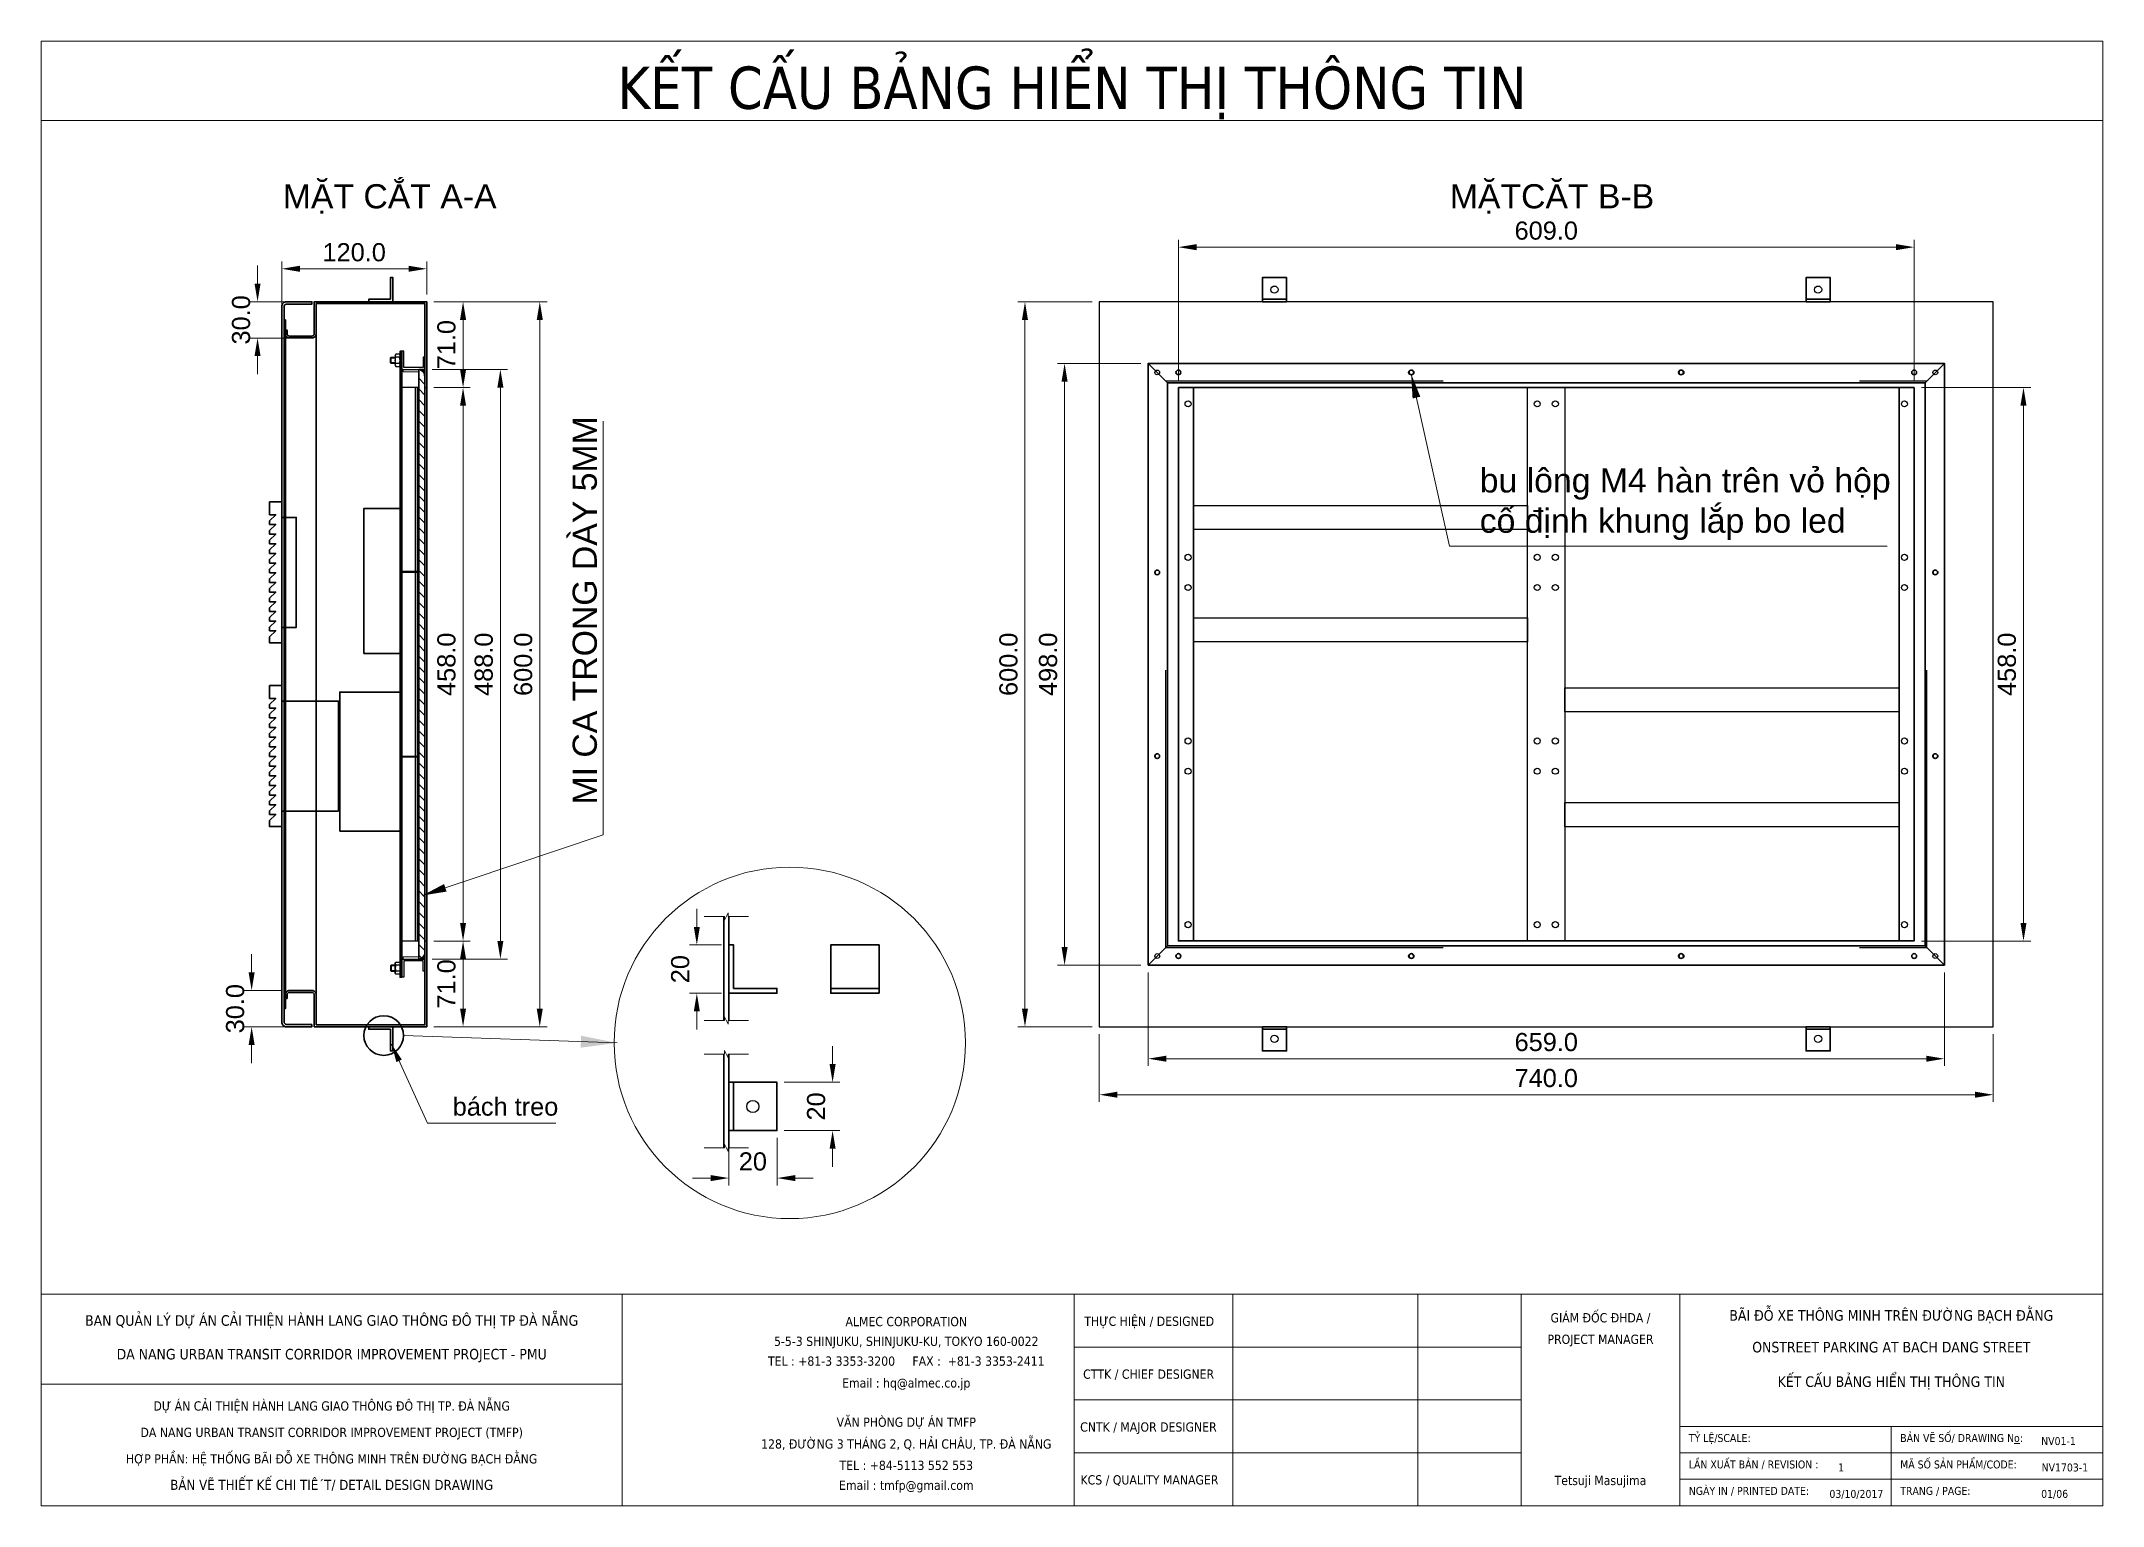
# Paper-space layout 'Mat cat' of a CAD drawing. Header units: inches, sheet in millimetres. Extents: x 509 to 899, y 50 to 327.
# The model-space entities are those that its viewports show. They can reach past a viewport. Long polylines and large blocks are cut down to what shows.
import ezdxf
from ezdxf.enums import TextEntityAlignment as Align

# ---------------------------------------------------------------- set-up
doc = ezdxf.new("R2010")
doc.units = ezdxf.units.IN
doc.header["$MEASUREMENT"] = 0
doc.header["$PDMODE"] = 35
doc.header["$PDSIZE"] = -3
doc.linetypes.add('ACAD_ISO03W100', pattern=[30, 12, -18])
doc.linetypes.add('HIDDEN', pattern=[0.375, 0.25, -0.125])
for name, color, linetype in [('0 @ 1', 7, 'Continuous'), ('C-Pro-Netdut', 5, 'HIDDEN'), ('cutout', 2, 'Continuous'), ('LED', 1, 'Continuous')]:
    doc.layers.add(name, color=color, linetype=linetype)
for name, color, linetype, lineweight in [('khung ten', 7, 'Continuous', 15), ('khung ten @ 1', 7, 'Continuous', 15), ('Nep V', 1, 'Continuous', 35), ('tbi', 7, 'Continuous', 20), ('Thanh chiu luc', 5, 'Continuous', 25)]:
    doc.layers.add(name, color=color, linetype=linetype, lineweight=lineweight)
doc.styles.add('Annotative', font='tahoma.ttf')
doc.styles.add('ARIAL', font='arial.ttf', dxfattribs={"height": 10})
doc.styles.add('Arial1', font='arial.ttf', dxfattribs={"height": 6})
doc.styles.add('Arial3', font='arial.ttf', dxfattribs={"height": 15})
doc.dimstyles.new('bom', dxfattribs={"dimtxt": 10, "dimasz": 8, "dimexe": 5, "dimexo": 5, "dimgap": 5, "dimtad": 1, "dimdec": 1, "dimzin": 0, "dimdsep": 46, "dimtxsty": 'ARIAL', "dimcen": 0.09, "dimclrd": 8, "dimclre": 9, "dimclrt": 5, "dimadec": 0, "dimazin": 0, "dimtfac": 1, "dimtdec": 1, "dimtix": 1, "dimtofl": 0, "dimtmove": 0, "dimatfit": 3, "dimfxl": 1, "dimtolj": 1, "dimtzin": 0, "dimlwd": 0, "dimlwe": 0, "dimarcsym": 0})
doc.dimstyles.new('Copy(3) of bom', dxfattribs={"dimtxt": 4, "dimasz": 3, "dimexe": 2, "dimexo": 2, "dimgap": 2, "dimtad": 1, "dimdec": 1, "dimzin": 0, "dimdsep": 46, "dimtxsty": 'Arial1', "dimcen": 0.09, "dimclrd": 8, "dimclre": 9, "dimclrt": 5, "dimadec": 0, "dimazin": 0, "dimtfac": 1, "dimtdec": 1, "dimtix": 1, "dimtofl": 0, "dimtmove": 0, "dimatfit": 3, "dimfxl": 1, "dimtolj": 1, "dimtzin": 0, "dimlwd": 0, "dimlwe": 0, "dimarcsym": 0})
doc.dimstyles.new('Copy(5) of bom TL3-1', dxfattribs={"dimtxt": 15, "dimasz": 15, "dimexe": 6, "dimexo": 6, "dimgap": 6, "dimtad": 1, "dimdec": 1, "dimlfac": 0.333333, "dimzin": 0, "dimdsep": 46, "dimtxsty": 'Arial3', "dimcen": 0.09, "dimclrd": 8, "dimclre": 9, "dimclrt": 5, "dimadec": 0, "dimazin": 0, "dimtfac": 1, "dimtdec": 1, "dimtix": 1, "dimtofl": 0, "dimtmove": 0, "dimatfit": 3, "dimfxl": 1, "dimtolj": 1, "dimtzin": 0, "dimlwd": 0, "dimlwe": 0, "dimarcsym": 0})

psp = doc.layouts.new('Mat cat')

msp = doc.modelspace()

# ---------------------------------------------------------------- texts
at = {"layer": 'Nep V', "linetype": 'Continuous', "char_height": 20, "attachment_point": 1, "style": 'Arial1'}
for s, insert, width in [('MẶT CẮT A-A', (51889.11, 788742.51), 601.8466), ('\\pi255.18;MẶTCĂT B-B', (52599.9, 788742.51), 676)]:
    msp.add_mtext(s, dxfattribs=dict(at, insert=insert, width=width))
at = {"layer": 'tbi', "color": 5, "linetype": 'Continuous', "insert": (52149.32, 788229.15, 2), "char_height": 20, "attachment_point": 7, "rotation": 90, "style": 'ARIAL'}
msp.add_mtext('MI CA TRONG DÀY 5MM', dxfattribs=at)
at = {"layer": 'tbi', "color": 5, "linetype": 'Continuous', "insert": (52879.83, 788448, 2), "char_height": 20, "attachment_point": 7, "style": 'ARIAL'}
msp.add_mtext('bu lông M4 hàn trên vỏ hộp\\Pcố định khung lắp bo led', dxfattribs=at)
at = {"layer": 'tbi', "color": 5, "linetype": 'Continuous', "insert": (52029.76, 787971.46), "char_height": 15, "width": 89.7404, "attachment_point": 7, "style": 'Arial3'}
msp.add_mtext('bách treo ', dxfattribs=at)

# ---------------------------------------------------------------- blocks, each defined once
blk = doc.blocks.new('KHUNG A3')
blk.add_lwpolyline([(0, 0), (0, 277), (390, 277), (390, 0)], close=True)
at = {"layer": 'khung ten'}
for p, q in [((0, 40), (390, 40)), ((109.9, 40), (109.9, 0)), ((195.44, 40), (195.44, 0)), ((225.44, 40), (225.44, 0)), ((260.45, 40), (260.45, 0)), ((279.96, 40), (279.96, 0)), ((310, 40), (310, 0)), ((195.44, 30), (279.96, 30)), ((109.9, 23), (0, 23)), ((195.44, 20), (279.96, 20)), ((310, 15), (390, 15)), ((350, 15), (350, 0)), ((195.44, 10), (279.96, 10)), ((310, 10), (390, 10)), ((310, 5), (390, 5))]:
    blk.add_line(p, q, dxfattribs=at)
at = {"style": 'Annotative'}
for tag, height, p in [('TRUONGDOAN_ENG', 1.75, (294.98, 30.61)), ('QL_DU_AN', 2, (54.95, 27.67)), ('TEL_FAX', 1.75, (163.64, 26.48)), ('VAN_PHONGDA', 1.75, (163.64, 14.94))]:
    blk.add_attdef(tag, text='', height=height, dxfattribs=at).set_placement(p, align=Align.CENTER)
at = {"layer": 'khung ten', "attachment_point": 1, "style": 'Annotative'}
for s, insert, char_height, width in [('\\pi1.8962;THỰC HIỆN / DESIGNED', (195.44, 35.77), 1.75, 30), ('\\pi1.6681;CTTK / CHIEF DESIGNER', (195.44, 25.77), 1.75, 30), ('\\pi1.1064;CNTK / MAJOR DESIGNER ', (195.44, 15.77), 1.75, 30), ('{\\H0.75x;   TỶ LỆ/SCALE:  }', (310, 13.56), 2, 40), ('{\\H0.75x;   BẢN VẼ SỐ/ DRAWING N\\Lo\\l: }', (350, 13.56), 2, 40), ('{\\H0.75x;   LẦN XUẤT BẢN / REVISION : } ', (310, 8.56), 2, 40), ('{\\H0.75x;   MÃ SỐ SẢN PHẨM/CODE:} ', (350, 8.56), 2, 40), ('\\pi1.1745;KCS / QUALITY MANAGER ', (195.44, 5.77), 1.75, 30), ('{\\H0.75x;   NGÀY IN / PRINTED DATE:   }  ', (310, 3.56), 2, 40), ('{\\H0.75x;   TRANG / PAGE:   }  ', (350, 3.56), 2, 40)]:
    blk.add_mtext(s, dxfattribs=dict(at, insert=insert, char_height=char_height, width=width))
at = {"layer": 'khung ten', "style": 'Annotative'}
for tag, height, p in [('TIEUDE_VIET', 8, (195, 264.21)), ('TIEUDE_ENG', 8, (195, 250.46)), ('CHU_DAU_TU', 2, (54.95, 34.04)), ('CONGTY', 1.75, (163.64, 33.97)), ('TRUONG_DOAN', 1.75, (294.98, 34.68)), ('TEN_CTRINH', 2, (350, 35)), ('DIACHI1', 1.75, (163.64, 30.24)), ('NAME_CTR', 2, (350, 29)), ('EMAIL', 1.75, (163.64, 22.35)), ('TEN_BV', 2, (350, 22.47)), ('DU_AN', 1.75, (54.95, 18)), ('NAME_DWG', 2, (350, 17.56)), ('HOP_PHAN', 1.75, (54.95, 13)), ('DIA_CHIVP', 1.75, (163.64, 10.82)), ('PHAN', 1.75, (54.95, 8)), ('TELVP', 1.75, (163.64, 6.77)), ('BUOC', 1.9, (54.95, 3)), ('EMAILVP', 1.75, (163.64, 3)), ('TEN_TR_DOAN', 1.75, (294.98, 3.91))]:
    blk.add_attdef(tag, text='', height=height, dxfattribs=at).set_placement(p, align=Align.CENTER)
for tag, p, height in [('TH', (227.07, 33.41), 1.75), ('CTTK', (227.07, 23.95), 1.75), ('CNTK', (227.07, 13.94), 1.75), ('SCALE', (325.87, 11.5), 1.5), ('BV_SO', (378.34, 11.49), 1.5), ('LAN', (339.94, 6.5), 1.5), ('CODE', (378.42, 6.49), 1.5), ('KCS', (227.07, 3.94), 1.75), ('DATE', (338.29, 1.49), 1.5), ('PAGE', (378.35, 1.49), 1.5)]:
    blk.add_attdef(tag, p, '', height=height, dxfattribs=at)
blk = doc.blocks.new('*U580')
at = {"layer": 'khung ten'}
ref = blk.add_blockref('KHUNG A3', (509.27, 50.4), dxfattribs=at)
ref.add_attrib('TRUONGDOAN_ENG', 'PROJECT MANAGER', dxfattribs={"layer": '0 @ 1', "height": 1.75, "style": 'Annotative'}).set_placement((804.25, 81.01), align=Align.CENTER)
ref.add_attrib('VAN_PHONGDA', 'VĂN PHÒNG DỰ ÁN TMFP', dxfattribs={"layer": '0 @ 1', "height": 1.75, "style": 'Annotative'}).set_placement((672.92, 65.33), align=Align.CENTER)
ref.add_attrib('TEL_FAX', 'TEL : +81-3 3353-3200     FAX :  +81-3 3353-2411', dxfattribs={"layer": '0 @ 1', "height": 1.75, "style": 'Annotative'}).set_placement((672.92, 76.88), align=Align.CENTER)
ref.add_attrib('CHU_DAU_TU', 'BAN QUẢN LÝ DỰ ÁN CẢI THIỆN HÀNH LANG GIAO THÔNG ĐÔ THỊ TP ĐÀ NẴNG', dxfattribs={"height": 2, "style": 'Annotative'}).set_placement((564.22, 84.44), align=Align.CENTER)
ref.add_attrib('DU_AN', 'DỰ ÁN CẢI THIỆN HÀNH LANG GIAO THÔNG ĐÔ THỊ TP. ĐÀ NẴNG', dxfattribs={"height": 1.75, "style": 'Annotative'}).set_placement((564.22, 68.4), align=Align.CENTER)
ref.add_attrib('HOP_PHAN', 'DA NANG URBAN TRANSIT CORRIDOR IMPROVEMENT PROJECT (TMFP)', dxfattribs={"height": 1.75, "style": 'Annotative'}).set_placement((564.22, 63.4), align=Align.CENTER)
ref.add_attrib('PHAN', 'HỢP PHẦN: HỆ THỐNG BÃI ĐỖ XE THÔNG MINH TRÊN ĐƯỜNG BẠCH ĐẰNG', dxfattribs={"height": 1.75, "style": 'Annotative'}).set_placement((564.22, 58.4), align=Align.CENTER)
ref.add_attrib('BUOC', 'BẢN VẼ THIẾT KẾ CHI TIÊ´T/ DETAIL DESIGN DRAWING', dxfattribs={"height": 1.9, "style": 'Annotative'}).set_placement((564.22, 53.4), align=Align.CENTER)
ref.add_attrib('CONGTY', 'ALMEC CORPORATION', dxfattribs={"height": 1.75, "style": 'Annotative'}).set_placement((672.92, 84.36), align=Align.CENTER)
ref.add_attrib('DIACHI1', '5-5-3 SHINJUKU, SHINJUKU-KU, TOKYO 160-0022', dxfattribs={"height": 1.75, "style": 'Annotative'}).set_placement((672.92, 80.63), align=Align.CENTER)
ref.add_attrib('EMAIL', 'Email : hq@almec.co.jp', dxfattribs={"height": 1.75, "style": 'Annotative'}).set_placement((672.92, 72.75), align=Align.CENTER)
ref.add_attrib('EMAILVP', 'Email : tmfp@gmail.com', dxfattribs={"height": 1.75, "style": 'Annotative'}).set_placement((672.92, 53.4), align=Align.CENTER)
ref.add_attrib('TRUONG_DOAN', 'GIÁM ĐỐC ĐHDA /', dxfattribs={"height": 1.75, "style": 'Annotative'}).set_placement((804.25, 85.08), align=Align.CENTER)
ref.add_attrib('TEN_TR_DOAN', 'Tetsuji Masujima', dxfattribs={"height": 1.75, "style": 'Annotative'}).set_placement((804.25, 54.31), align=Align.CENTER)
ref.add_attrib('TEN_BV', 'KẾT CẤU BẢNG HIỂN THỊ THÔNG TIN', dxfattribs={"height": 2, "style": 'Annotative'}).set_placement((859.27, 72.87), align=Align.CENTER)
ref.add_attrib('TEN_CTRINH', 'BÃI ĐỖ XE THÔNG MINH TRÊN ĐƯỜNG BẠCH ĐẰNG', dxfattribs={"height": 2, "style": 'Annotative'}).set_placement((859.27, 85.4), align=Align.CENTER)
ref.add_attrib('NAME_CTR', 'ONSTREET PARKING AT BACH DANG STREET', dxfattribs={"height": 2, "style": 'Annotative'}).set_placement((859.27, 79.4), align=Align.CENTER)
ref.add_attrib('LAN', '1', (849.21, 56.89), dxfattribs={"height": 1.5, "style": 'Annotative'})
ref.add_attrib('DATE', '03/10/2017', (847.56, 51.89), dxfattribs={"height": 1.5, "style": 'Annotative'})
ref.add_attrib('BV_SO', 'NV01-1', (887.62, 61.88), dxfattribs={"height": 1.5, "style": 'Annotative'})
ref.add_attrib('CODE', 'NV1703-1', (887.7, 56.89), dxfattribs={"height": 1.5, "style": 'Annotative'})
ref.add_attrib('PAGE', '01/06', (887.62, 51.89), dxfattribs={"height": 1.5, "style": 'Annotative'})
ref.add_attrib('QL_DU_AN', 'DA NANG URBAN TRANSIT CORRIDOR IMPROVEMENT PROJECT - PMU', dxfattribs={"layer": '0', "height": 2, "style": 'Annotative'}).set_placement((564.22, 78.07), align=Align.CENTER)
ref.add_attrib('DIA_CHIVP', '128, ĐƯỜNG 3 THÁNG 2, Q. HẢI CHÂU, TP. ĐÀ NẴNG', dxfattribs={"layer": 'khung ten @ 1', "height": 1.75, "style": 'Annotative'}).set_placement((672.92, 61.21), align=Align.CENTER)
ref.add_attrib('TELVP', 'TEL : +84-5113 552 553', dxfattribs={"layer": 'khung ten @ 1', "height": 1.75, "style": 'Annotative'}).set_placement((672.92, 57.17), align=Align.CENTER)
ref.add_attrib('TIEUDE_VIET', 'KẾT CẤU BẢNG HIỂN THỊ THÔNG TIN', dxfattribs={"layer": 'khung ten @ 1', "height": 8, "style": 'Annotative'}).set_placement((704.27, 314.61), align=Align.CENTER)
blk = doc.blocks.new('*D381')
at = {"layer": 'Defpoints', "color": 0, "linetype": 'Continuous'}
for p in [(52008.2, 788116.2), (52008.2, 788045.2), (52038.3, 788045.2)]:
    blk.add_point(p, dxfattribs=at)
at = {"layer": 'Nep V', "color": 9, "linetype": 'Continuous', "lineweight": 0}
for p, q in [((52014.2, 788116.2), (52044.3, 788116.2)), ((52014.2, 788045.2), (52044.3, 788045.2))]:
    blk.add_line(p, q, dxfattribs=at)
at = {"layer": 'Nep V', "color": 8, "linetype": 'Continuous', "lineweight": 0}
blk.add_line((52038.3, 788101.2), (52038.3, 788060.2), dxfattribs=at)
at = {"layer": 'Nep V', "color": 8, "linetype": 'Continuous'}
for points in [[(52035.8, 788101.2), (52040.8, 788101.2), (52038.3, 788116.2)], [(52035.8, 788060.2), (52040.8, 788060.2), (52038.3, 788045.2)]]:
    blk.add_solid(points, dxfattribs=at)
at = {"layer": 'Nep V', "color": 5, "linetype": 'Continuous', "insert": (52024.6, 788080.7), "char_height": 15, "attachment_point": 5, "rotation": 90, "style": 'Arial3'}
blk.add_mtext('\\A1;71.0', dxfattribs=at)
blk = doc.blocks.new('*D382')
at = {"layer": 'Defpoints', "color": 0, "linetype": 'Continuous'}
for p in [(52008.2, 788645.2), (52038.3, 788645.2), (52008.2, 788574.2)]:
    blk.add_point(p, dxfattribs=at)
at = {"layer": 'Nep V', "color": 9, "linetype": 'Continuous', "lineweight": 0}
for p, q in [((52014.2, 788645.2), (52044.3, 788645.2)), ((52014.2, 788574.2), (52044.3, 788574.2))]:
    blk.add_line(p, q, dxfattribs=at)
at = {"layer": 'Nep V', "color": 8, "linetype": 'Continuous', "lineweight": 0}
blk.add_line((52038.3, 788589.2), (52038.3, 788630.2), dxfattribs=at)
at = {"layer": 'Nep V', "color": 8, "linetype": 'Continuous'}
for points in [[(52035.8, 788630.2), (52040.8, 788630.2), (52038.3, 788645.2)], [(52035.8, 788589.2), (52040.8, 788589.2), (52038.3, 788574.2)]]:
    blk.add_solid(points, dxfattribs=at)
at = {"layer": 'Nep V', "color": 5, "linetype": 'Continuous', "insert": (52024.6, 788609.7), "char_height": 15, "attachment_point": 5, "rotation": 90, "style": 'Arial3'}
blk.add_mtext('\\A1;71.0', dxfattribs=at)
blk = doc.blocks.new('*D383')
at = {"layer": 'Defpoints', "color": 0, "linetype": 'Continuous'}
for p in [(52008.2, 788574.2), (52038.3, 788574.2), (52008.2, 788116.2)]:
    blk.add_point(p, dxfattribs=at)
at = {"layer": 'Nep V', "color": 9, "linetype": 'Continuous', "lineweight": 0}
for p, q in [((52014.2, 788574.2), (52044.3, 788574.2)), ((52014.2, 788116.2), (52044.3, 788116.2))]:
    blk.add_line(p, q, dxfattribs=at)
at = {"layer": 'Nep V', "color": 8, "linetype": 'Continuous', "lineweight": 0}
blk.add_line((52038.3, 788131.2), (52038.3, 788559.2), dxfattribs=at)
at = {"layer": 'Nep V', "color": 8, "linetype": 'Continuous'}
for points in [[(52035.8, 788559.2), (52040.8, 788559.2), (52038.3, 788574.2)], [(52035.8, 788131.2), (52040.8, 788131.2), (52038.3, 788116.2)]]:
    blk.add_solid(points, dxfattribs=at)
at = {"layer": 'Nep V', "color": 5, "linetype": 'Continuous', "insert": (52024.6, 788345.2), "char_height": 15, "attachment_point": 5, "rotation": 90, "style": 'Arial3'}
blk.add_mtext('\\A1;458.0', dxfattribs=at)
blk = doc.blocks.new('*D380')
at = {"layer": 'Defpoints', "color": 0, "linetype": 'Continuous'}
for p in [(52008.2, 788672.5), (52008.2, 788645.2), (51888.2, 788621.7)]:
    blk.add_point(p, dxfattribs=at)
at = {"layer": 'Nep V', "color": 9, "linetype": 'Continuous', "lineweight": 0}
for p, q in [((51888.2, 788627.7), (51888.2, 788678.5)), ((52008.2, 788651.2), (52008.2, 788678.5))]:
    blk.add_line(p, q, dxfattribs=at)
at = {"layer": 'Nep V', "color": 8, "linetype": 'Continuous', "lineweight": 0}
blk.add_line((51903.2, 788672.5), (51993.2, 788672.5), dxfattribs=at)
at = {"layer": 'Nep V', "color": 8, "linetype": 'Continuous'}
for points in [[(51903.2, 788675), (51903.2, 788670), (51888.2, 788672.5)], [(51993.2, 788675), (51993.2, 788670), (52008.2, 788672.5)]]:
    blk.add_solid(points, dxfattribs=at)
at = {"layer": 'Nep V', "color": 5, "linetype": 'Continuous', "insert": (51948.2, 788686.1), "char_height": 15, "attachment_point": 5, "style": 'Arial3'}
blk.add_mtext('\\A1;120.0', dxfattribs=at)
blk = doc.blocks.new('led P3.75 s')
at = {"layer": 'LED', "color": 1, "linetype": 'Continuous'}
for p, q in [((11, 152), (11, 0)), ((12.5, 152), (12.5, 0))]:
    blk.add_line(p, q, dxfattribs=at)
blk.add_lwpolyline([(0, 0), (14, 0), (14, 152), (0, 152)], close=True, dxfattribs=at)
blk = doc.blocks.new('*D384')
at = {"layer": 'Defpoints', "color": 0, "linetype": 'Continuous'}
for p in [(52008.2, 788645.2), (52008.2, 788045.2), (52101.8, 788045.2)]:
    blk.add_point(p, dxfattribs=at)
at = {"layer": 'Nep V', "color": 9, "linetype": 'Continuous', "lineweight": 0}
for p, q in [((52014.2, 788645.2), (52107.8, 788645.2)), ((52014.2, 788045.2), (52107.8, 788045.2))]:
    blk.add_line(p, q, dxfattribs=at)
at = {"layer": 'Nep V', "color": 8, "linetype": 'Continuous', "lineweight": 0}
blk.add_line((52101.8, 788630.2), (52101.8, 788060.2), dxfattribs=at)
at = {"layer": 'Nep V', "color": 8, "linetype": 'Continuous'}
for points in [[(52099.3, 788630.2), (52104.3, 788630.2), (52101.8, 788645.2)], [(52099.3, 788060.2), (52104.3, 788060.2), (52101.8, 788045.2)]]:
    blk.add_solid(points, dxfattribs=at)
at = {"layer": 'Nep V', "color": 5, "linetype": 'Continuous', "insert": (52088.1, 788345.2), "char_height": 15, "attachment_point": 5, "rotation": 90, "style": 'Arial3'}
blk.add_mtext('\\A1;600.0', dxfattribs=at)
blk = doc.blocks.new('*D390')
at = {"layer": 'Defpoints', "color": 0, "linetype": 'Continuous'}
for p in [(51915.2, 788645.2), (51868.2, 788615.2), (51913.2, 788615.2)]:
    blk.add_point(p, dxfattribs=at)
at = {"layer": 'Nep V', "color": 8, "linetype": 'Continuous', "lineweight": 0}
for p, q in [((51868.2, 788660.2), (51868.2, 788675.2)), ((51868.2, 788600.2), (51868.2, 788585.2))]:
    blk.add_line(p, q, dxfattribs=at)
at = {"layer": 'Nep V', "color": 9, "linetype": 'Continuous', "lineweight": 0}
for p, q in [((51909.2, 788645.2), (51862.2, 788645.2)), ((51907.2, 788615.2), (51862.2, 788615.2))]:
    blk.add_line(p, q, dxfattribs=at)
at = {"layer": 'Nep V', "color": 8, "linetype": 'Continuous'}
for points in [[(51865.7, 788660.2), (51870.7, 788660.2), (51868.2, 788645.2)], [(51865.7, 788600.2), (51870.7, 788600.2), (51868.2, 788615.2)]]:
    blk.add_solid(points, dxfattribs=at)
at = {"layer": 'Nep V', "color": 5, "linetype": 'Continuous', "insert": (51854.6, 788630.2), "char_height": 15, "attachment_point": 5, "rotation": 90, "style": 'Arial3'}
blk.add_mtext('\\A1;30.0', dxfattribs=at)
blk = doc.blocks.new('*D391')
at = {"layer": 'Defpoints', "color": 0, "linetype": 'Continuous'}
for p in [(51863.3, 788075.2), (51894.7, 788075.2), (51913.2, 788045.2)]:
    blk.add_point(p, dxfattribs=at)
at = {"layer": 'Nep V', "color": 8, "linetype": 'Continuous', "lineweight": 0}
for p, q in [((51863.3, 788090.2), (51863.3, 788105.2)), ((51863.3, 788030.2), (51863.3, 788015.2))]:
    blk.add_line(p, q, dxfattribs=at)
at = {"layer": 'Nep V', "color": 9, "linetype": 'Continuous', "lineweight": 0}
for p, q in [((51888.7, 788075.2), (51857.3, 788075.2)), ((51907.2, 788045.2), (51857.3, 788045.2))]:
    blk.add_line(p, q, dxfattribs=at)
at = {"layer": 'Nep V', "color": 8, "linetype": 'Continuous'}
for points in [[(51860.8, 788090.2), (51865.8, 788090.2), (51863.3, 788075.2)], [(51860.8, 788030.2), (51865.8, 788030.2), (51863.3, 788045.2)]]:
    blk.add_solid(points, dxfattribs=at)
at = {"layer": 'Nep V', "color": 5, "linetype": 'Continuous', "insert": (51849.7, 788060.2), "char_height": 15, "attachment_point": 5, "rotation": 90, "style": 'Arial3'}
blk.add_mtext('\\A1;30.0', dxfattribs=at)
blk = doc.blocks.new('*D392')
at = {"layer": 'Defpoints', "color": 0, "linetype": 'Continuous'}
for p in [(52564.9, 788045.2), (53304.9, 788045.2), (52564.9, 787989)]:
    blk.add_point(p, dxfattribs=at)
at = {"layer": 'Nep V', "color": 9, "linetype": 'Continuous', "lineweight": 0}
for p, q in [((52564.9, 788039.2), (52564.9, 787983)), ((53304.9, 788039.2), (53304.9, 787983))]:
    blk.add_line(p, q, dxfattribs=at)
at = {"layer": 'Nep V', "color": 8, "linetype": 'Continuous', "lineweight": 0}
blk.add_line((53289.9, 787989), (52579.9, 787989), dxfattribs=at)
at = {"layer": 'Nep V', "color": 8, "linetype": 'Continuous'}
for points in [[(52579.9, 787991.5), (52579.9, 787986.5), (52564.9, 787989)], [(53289.9, 787991.5), (53289.9, 787986.5), (53304.9, 787989)]]:
    blk.add_solid(points, dxfattribs=at)
at = {"layer": 'Nep V', "color": 5, "linetype": 'Continuous', "insert": (52934.9, 788002.7), "char_height": 15, "attachment_point": 5, "style": 'Arial3'}
blk.add_mtext('\\A1;740.0', dxfattribs=at)
blk = doc.blocks.new('*D393')
at = {"layer": 'Defpoints', "color": 0, "linetype": 'Continuous'}
for p in [(52605.4, 788594.2), (52536.2, 788096.2), (52605.4, 788096.2)]:
    blk.add_point(p, dxfattribs=at)
at = {"layer": 'Nep V', "color": 9, "linetype": 'Continuous', "lineweight": 0}
for p, q in [((52599.4, 788594.2), (52530.2, 788594.2)), ((52599.4, 788096.2), (52530.2, 788096.2))]:
    blk.add_line(p, q, dxfattribs=at)
at = {"layer": 'Nep V', "color": 8, "linetype": 'Continuous', "lineweight": 0}
blk.add_line((52536.2, 788579.2), (52536.2, 788111.2), dxfattribs=at)
at = {"layer": 'Nep V', "color": 8, "linetype": 'Continuous'}
for points in [[(52533.7, 788579.2), (52538.7, 788579.2), (52536.2, 788594.2)], [(52533.7, 788111.2), (52538.7, 788111.2), (52536.2, 788096.2)]]:
    blk.add_solid(points, dxfattribs=at)
at = {"layer": 'Nep V', "color": 5, "linetype": 'Continuous', "insert": (52522.6, 788345.2), "char_height": 15, "attachment_point": 5, "rotation": 90, "style": 'Arial3'}
blk.add_mtext('\\A1;498.0', dxfattribs=at)
blk = doc.blocks.new('*D394')
at = {"layer": 'Defpoints', "color": 0, "linetype": 'Continuous'}
for p in [(52503.4, 788645.2), (52564.9, 788645.2), (52564.9, 788045.2)]:
    blk.add_point(p, dxfattribs=at)
at = {"layer": 'Nep V', "color": 9, "linetype": 'Continuous', "lineweight": 0}
for p, q in [((52558.9, 788645.2), (52497.4, 788645.2)), ((52558.9, 788045.2), (52497.4, 788045.2))]:
    blk.add_line(p, q, dxfattribs=at)
at = {"layer": 'Nep V', "color": 8, "linetype": 'Continuous', "lineweight": 0}
blk.add_line((52503.4, 788060.2), (52503.4, 788630.2), dxfattribs=at)
at = {"layer": 'Nep V', "color": 8, "linetype": 'Continuous'}
for points in [[(52500.9, 788630.2), (52505.9, 788630.2), (52503.4, 788645.2)], [(52500.9, 788060.2), (52505.9, 788060.2), (52503.4, 788045.2)]]:
    blk.add_solid(points, dxfattribs=at)
at = {"layer": 'Nep V', "color": 5, "linetype": 'Continuous', "insert": (52489.8, 788345.2), "char_height": 15, "attachment_point": 5, "rotation": 90, "style": 'Arial3'}
blk.add_mtext('\\A1;600.0', dxfattribs=at)
blk = doc.blocks.new('*D396')
at = {"layer": 'Defpoints', "color": 0, "linetype": 'Continuous'}
for p in [(53239.4, 788690.4), (52630.4, 788574.2), (53239.4, 788574.2)]:
    blk.add_point(p, dxfattribs=at)
at = {"layer": 'Nep V', "color": 9, "linetype": 'Continuous', "lineweight": 0}
for p, q in [((52630.4, 788580.2), (52630.4, 788696.4)), ((53239.4, 788580.2), (53239.4, 788696.4))]:
    blk.add_line(p, q, dxfattribs=at)
at = {"layer": 'Nep V', "color": 8, "linetype": 'Continuous', "lineweight": 0}
blk.add_line((52645.4, 788690.4), (53224.4, 788690.4), dxfattribs=at)
at = {"layer": 'Nep V', "color": 8, "linetype": 'Continuous'}
for points in [[(52645.4, 788692.9), (52645.4, 788687.9), (52630.4, 788690.4)], [(53224.4, 788692.9), (53224.4, 788687.9), (53239.4, 788690.4)]]:
    blk.add_solid(points, dxfattribs=at)
at = {"layer": 'Nep V', "color": 5, "linetype": 'Continuous', "insert": (52934.9, 788704), "char_height": 15, "attachment_point": 5, "style": 'Arial3'}
blk.add_mtext('\\A1;609.0', dxfattribs=at)
blk = doc.blocks.new('*D409')
at = {"layer": 'Defpoints', "color": 0, "linetype": 'Continuous'}
for p in [(52605.4, 788096.2), (53264.4, 788096.2), (53264.4, 788018.8)]:
    blk.add_point(p, dxfattribs=at)
at = {"layer": 'Nep V', "color": 9, "linetype": 'Continuous', "lineweight": 0}
for p, q in [((52605.4, 788090.2), (52605.4, 788012.8)), ((53264.4, 788090.2), (53264.4, 788012.8))]:
    blk.add_line(p, q, dxfattribs=at)
at = {"layer": 'Nep V', "color": 8, "linetype": 'Continuous', "lineweight": 0}
blk.add_line((52620.4, 788018.8), (53249.4, 788018.8), dxfattribs=at)
at = {"layer": 'Nep V', "color": 8, "linetype": 'Continuous'}
for points in [[(52620.4, 788021.3), (52620.4, 788016.3), (52605.4, 788018.8)], [(53249.4, 788021.3), (53249.4, 788016.3), (53264.4, 788018.8)]]:
    blk.add_solid(points, dxfattribs=at)
at = {"layer": 'Nep V', "color": 5, "linetype": 'Continuous', "insert": (52934.9, 788032.5), "char_height": 15, "attachment_point": 5, "style": 'Arial3'}
blk.add_mtext('\\A1;659.0', dxfattribs=at)
blk = doc.blocks.new('*D422')
at = {"layer": 'Defpoints', "color": 0, "linetype": 'Continuous'}
for p in [(53239.4, 788574.2), (53239.4, 788116.2), (53329.9, 788116.2)]:
    blk.add_point(p, dxfattribs=at)
at = {"layer": 'Nep V', "color": 9, "linetype": 'Continuous', "lineweight": 0}
for p, q in [((53245.4, 788574.2), (53335.9, 788574.2)), ((53245.4, 788116.2), (53335.9, 788116.2))]:
    blk.add_line(p, q, dxfattribs=at)
at = {"layer": 'Nep V', "color": 8, "linetype": 'Continuous', "lineweight": 0}
blk.add_line((53329.9, 788559.2), (53329.9, 788131.2), dxfattribs=at)
at = {"layer": 'Nep V', "color": 8, "linetype": 'Continuous'}
for points in [[(53327.4, 788559.2), (53332.4, 788559.2), (53329.9, 788574.2)], [(53327.4, 788131.2), (53332.4, 788131.2), (53329.9, 788116.2)]]:
    blk.add_solid(points, dxfattribs=at)
at = {"layer": 'Nep V', "color": 5, "linetype": 'Continuous', "insert": (53316.2, 788345.2), "char_height": 15, "attachment_point": 5, "rotation": 90, "style": 'Arial3'}
blk.add_mtext('\\A1;458.0', dxfattribs=at)
blk = doc.blocks.new('*D427')
at = {"layer": 'Defpoints', "color": 0, "linetype": 'Continuous'}
for p in [(52006.7, 788589.2), (52006.7, 788101.2), (52069.2, 788101.2)]:
    blk.add_point(p, dxfattribs=at)
at = {"layer": 'Nep V', "color": 9, "linetype": 'Continuous', "lineweight": 0}
for p, q in [((52012.7, 788589.2), (52075.2, 788589.2)), ((52012.7, 788101.2), (52075.2, 788101.2))]:
    blk.add_line(p, q, dxfattribs=at)
at = {"layer": 'Nep V', "color": 8, "linetype": 'Continuous', "lineweight": 0}
blk.add_line((52069.2, 788574.2), (52069.2, 788116.2), dxfattribs=at)
at = {"layer": 'Nep V', "color": 8, "linetype": 'Continuous'}
for points in [[(52066.7, 788574.2), (52071.7, 788574.2), (52069.2, 788589.2)], [(52066.7, 788116.2), (52071.7, 788116.2), (52069.2, 788101.2)]]:
    blk.add_solid(points, dxfattribs=at)
at = {"layer": 'Nep V', "color": 5, "linetype": 'Continuous', "insert": (52055.5, 788345.2), "char_height": 15, "attachment_point": 5, "rotation": 90, "style": 'Arial3'}
blk.add_mtext('\\A1;488.0', dxfattribs=at)
blk = doc.blocks.new('*D432')
at = {"layer": 'Defpoints', "color": 0, "linetype": 'Continuous'}
for p in [(52258.2, 788112.9), (52231.8, 788072.9), (52258.2, 788072.9)]:
    blk.add_point(p, dxfattribs=at)
at = {"layer": 'Nep V', "color": 8, "linetype": 'Continuous', "lineweight": 0}
for p, q in [((52231.8, 788127.9), (52231.8, 788142.9)), ((52231.8, 788057.9), (52231.8, 788042.9))]:
    blk.add_line(p, q, dxfattribs=at)
at = {"layer": 'Nep V', "color": 9, "linetype": 'Continuous', "lineweight": 0}
for p, q in [((52252.2, 788112.9), (52225.8, 788112.9)), ((52252.2, 788072.9), (52225.8, 788072.9))]:
    blk.add_line(p, q, dxfattribs=at)
at = {"layer": 'Nep V', "color": 8, "linetype": 'Continuous'}
for points in [[(52229.3, 788127.9), (52234.3, 788127.9), (52231.8, 788112.9)], [(52229.3, 788057.9), (52234.3, 788057.9), (52231.8, 788072.9)]]:
    blk.add_solid(points, dxfattribs=at)
at = {"layer": 'Nep V', "color": 5, "linetype": 'Continuous', "insert": (52218.1, 788092.9), "char_height": 15, "attachment_point": 5, "rotation": 90, "style": 'Arial3'}
blk.add_mtext('\\A1;20', dxfattribs=at)
blk = doc.blocks.new('*D433')
at = {"layer": 'Defpoints', "color": 0, "linetype": 'Continuous'}
for p in [(52258.2, 787959.3), (52298.2, 787959.3), (52298.2, 787920)]:
    blk.add_point(p, dxfattribs=at)
at = {"layer": 'Nep V', "color": 9, "linetype": 'Continuous', "lineweight": 0}
for p, q in [((52258.2, 787953.3), (52258.2, 787914)), ((52298.2, 787953.3), (52298.2, 787914))]:
    blk.add_line(p, q, dxfattribs=at)
at = {"layer": 'Nep V', "color": 8, "linetype": 'Continuous', "lineweight": 0}
for p, q in [((52243.2, 787920), (52228.2, 787920)), ((52313.2, 787920), (52328.2, 787920))]:
    blk.add_line(p, q, dxfattribs=at)
at = {"layer": 'Nep V', "color": 8, "linetype": 'Continuous'}
for points in [[(52243.2, 787922.5), (52243.2, 787917.5), (52258.2, 787920)], [(52313.2, 787922.5), (52313.2, 787917.5), (52298.2, 787920)]]:
    blk.add_solid(points, dxfattribs=at)
at = {"layer": 'Nep V', "color": 5, "linetype": 'Continuous', "insert": (52278.2, 787933.7), "char_height": 15, "attachment_point": 5, "style": 'Arial3'}
blk.add_mtext('\\A1;20', dxfattribs=at)
blk = doc.blocks.new('*D434')
at = {"layer": 'Defpoints', "color": 0, "linetype": 'Continuous'}
for p in [(52298.2, 787999.3), (52344.2, 787999.3), (52298.2, 787959.3)]:
    blk.add_point(p, dxfattribs=at)
at = {"layer": 'Nep V', "color": 8, "linetype": 'Continuous', "lineweight": 0}
for p, q in [((52344.2, 788014.3), (52344.2, 788029.3)), ((52344.2, 787944.3), (52344.2, 787929.3))]:
    blk.add_line(p, q, dxfattribs=at)
at = {"layer": 'Nep V', "color": 9, "linetype": 'Continuous', "lineweight": 0}
for p, q in [((52304.2, 787999.3), (52350.2, 787999.3)), ((52304.2, 787959.3), (52350.2, 787959.3))]:
    blk.add_line(p, q, dxfattribs=at)
at = {"layer": 'Nep V', "color": 8, "linetype": 'Continuous'}
for points in [[(52341.7, 788014.3), (52346.7, 788014.3), (52344.2, 787999.3)], [(52341.7, 787944.3), (52346.7, 787944.3), (52344.2, 787959.3)]]:
    blk.add_solid(points, dxfattribs=at)
at = {"layer": 'Nep V', "color": 5, "linetype": 'Continuous', "insert": (52330.6, 787979.3), "char_height": 15, "attachment_point": 5, "rotation": 90, "style": 'Arial3'}
blk.add_mtext('\\A1;20', dxfattribs=at)
blk = doc.blocks.new('khung lap bo led')
at = {"layer": 'cutout', "color": 1, "linetype": 'Continuous'}
for points in [[(-17.5, 0), (641.5, 0), (641.5, 498), (-17.5, 498)], [(327.5, 20), (296.5, 20), (296.5, 478), (327.5, 478)], [(296.5, 380.5), (296.5, 360.5), (20, 360.5), (20, 380.5)], [(296.5, 287.5), (296.5, 267.5), (20, 267.5), (20, 287.5)], [(604, 229.5), (604, 209.5), (327.5, 209.5), (327.5, 229.5)], [(604, 134.5), (604, 114.5), (327.5, 114.5), (327.5, 134.5)]]:
    blk.add_lwpolyline(points, close=True, dxfattribs=at)
at = {"layer": 'cutout', "linetype": 'Continuous'}
for centre, radius in [((-10, 490.5), 2), ((200, 490.5), 2), ((424, 490.5), 2), ((634, 490.5), 2), ((15.5, 464.5), 2.5), ((304.5, 464.5), 2.5), ((319.5, 464.5), 2.5), ((608.5, 464.5), 2.5), ((-10, 325), 2), ((15.5, 337.5), 2.5), ((304.5, 337.5), 2.5), ((319.5, 337.5), 2.5), ((608.5, 337.5), 2.5), ((634, 325), 2), ((15.5, 312.5), 2.5), ((304.5, 312.5), 2.5), ((319.5, 312.5), 2.5), ((608.5, 312.5), 2.5), ((15.5, 185.5), 2.5), ((304.5, 185.5), 2.5), ((319.5, 185.5), 2.5), ((608.5, 185.5), 2.5), ((-10, 173), 2), ((634, 173), 2), ((15.5, 160.5), 2.5), ((304.5, 160.5), 2.5), ((319.5, 160.5), 2.5), ((608.5, 160.5), 2.5), ((15.5, 33.5), 2.5), ((304.5, 33.5), 2.5), ((319.5, 33.5), 2.5), ((608.5, 33.5), 2.5), ((-10, 7.5), 2), ((200, 7.5), 2), ((424, 7.5), 2), ((634, 7.5), 2)]:
    blk.add_circle(centre, radius, dxfattribs=at)
at = {"layer": 'Nep V', "linetype": 'Continuous'}
blk.add_lwpolyline([(20, 20), (604, 20), (604, 478), (20, 478)], close=True, dxfattribs=at)

# ---------------------------------------------------------------- dimensions: what is measured, and where the dimension line sits
at = {"layer": 'Nep V', "linetype": 'Continuous'}
for base, p1, p2, picture, middle in [((53239.4, 788690.37), (52630.4, 788574.22), (53239.4, 788574.22), '*D396', (52934.9, 788704.03)), ((53264.4, 788018.82), (52605.4, 788096.22), (53264.4, 788096.22), '*D409', (52934.9, 788032.47)), ((52564.9, 787988.99), (53304.9, 788045.22), (52564.9, 788045.22), '*D392', (52934.9, 788002.65))]:
    dim = msp.add_linear_dim(base=base, p1=p1, p2=p2, dimstyle='Copy(5) of bom TL3-1', override={"dimlfac": 1}, dxfattribs=at)
    dim.commit()
    dim.dimension.update_dxf_attribs({"geometry": picture, "text_midpoint": middle})
for base, p1, p2, angle, picture, middle in [((52008.2, 788672.48), (51888.2, 788621.72), (52008.2, 788645.22), 180, '*D380', (51948.2, 788686.14)), ((51868.21, 788615.22), (51915.2, 788645.22), (51913.2, 788615.22), 90, '*D390', (51854.55, 788630.22)), ((52038.29, 788645.22), (52008.2, 788574.22), (52008.2, 788645.22), 90, '*D382', (52024.63, 788609.72)), ((52101.77, 788045.22), (52008.2, 788645.22), (52008.2, 788045.22), 90, '*D384', (52088.12, 788345.22)), ((52503.41, 788645.22), (52564.9, 788045.22), (52564.9, 788645.22), 90, '*D394', (52489.75, 788345.22)), ((52069.19, 788101.22), (52006.7, 788589.22), (52006.7, 788101.22), 90, '*D427', (52055.53, 788345.22)), ((52536.23, 788096.22), (52605.4, 788594.22), (52605.4, 788096.22), 90, '*D393', (52522.57, 788345.22)), ((52038.29, 788574.22), (52008.2, 788116.22), (52008.2, 788574.22), 90, '*D383', (52024.63, 788345.22)), ((53329.9, 788116.22), (53239.4, 788574.22), (53239.4, 788116.22), 90, '*D422', (53316.25, 788345.22)), ((52038.29, 788045.22), (52008.2, 788116.22), (52008.2, 788045.22), 90, '*D381', (52024.63, 788080.72)), ((51863.35, 788075.22), (51913.2, 788045.22), (51894.7, 788075.22), 90, '*D391', (51849.68, 788060.22))]:
    dim = msp.add_linear_dim(base=base, p1=p1, p2=p2, angle=angle, dimstyle='Copy(5) of bom TL3-1', override={"dimlfac": 1}, dxfattribs=at)
    dim.commit()
    dim.dimension.update_dxf_attribs({"geometry": picture, "text_midpoint": middle})
for base, p1, p2, picture, middle in [((52231.79, 788072.94), (52258.16, 788112.94), (52258.16, 788072.94), '*D432', (52218.13, 788092.94)), ((52344.22, 787999.28), (52298.16, 787959.28), (52298.16, 787999.28), '*D434', (52330.56, 787979.28))]:
    dim = msp.add_linear_dim(base=base, p1=p1, p2=p2, angle=90, text='20', dimstyle='Copy(5) of bom TL3-1', override={"dimlfac": 1}, dxfattribs=at)
    dim.commit()
    dim.dimension.update_dxf_attribs({"geometry": picture, "text_midpoint": middle})
dim = msp.add_linear_dim(base=(52298.16, 787920), p1=(52258.16, 787959.28), p2=(52298.16, 787959.28), text='20', dimstyle='Copy(5) of bom TL3-1', override={"dimlfac": 1}, dxfattribs=at)
dim.commit()
dim.dimension.update_dxf_attribs({"geometry": '*D433', "text_midpoint": (52278.16, 787933.66)})

# ---------------------------------------------------------------- hatches: boundary and pattern name
at = {"layer": 'Nep V', "linetype": 'Continuous'}
h = msp.add_hatch(dxfattribs=at)
h.set_pattern_fill('ANSI31', color=1, scale=50, angle=90, style=0)
h.set_pattern_definition([(135, (839663.667, 731909.1986), (-4.41941738, -4.41941738), [])])
h.paths.add_polyline_path([(52006.7, 788101.22), (52006.7, 788589.22), (52001.7, 788589.22), (52001.7, 788101.22)])
at = {"layer": 'tbi', "linetype": 'Continuous'}
h = msp.add_hatch(color=5, dxfattribs=at)
h.dxf.hatch_style = 1
h.paths.add_polyline_path([(52001.7, 788589.22), (52006.7, 788589.22), (52006.7, 788583.93, 0.2667543)])
h = msp.add_hatch(color=5, dxfattribs=at)
h.dxf.hatch_style = 1
h.paths.add_polyline_path([(52001.7, 788101.22), (52006.7, 788101.22), (52006.7, 788106.51, -0.2667543)])

# ---------------------------------------------------------------- linework, layer by layer
at = {"color": 8, "linetype": 'Continuous'}
for points in [[(51982.57, 788601.72), (51982.2, 788601.08), (51982.2, 788592.36), (51982.57, 788591.72), (51985.83, 788591.72), (51986.2, 788592.36), (51986.2, 788601.08), (51985.83, 788601.72)], [(51982.57, 788088.72), (51982.2, 788089.36), (51982.2, 788098.08), (51982.57, 788098.72), (51985.83, 788098.72), (51986.2, 788098.08), (51986.2, 788089.36), (51985.83, 788088.72)]]:
    msp.add_lwpolyline(points, close=True, dxfattribs=at)
for points in [[(51982.57, 788591.72, -0.2948), (51982.57, 788594.22, -0.1474), (51982.57, 788599.22, -0.2948), (51982.57, 788601.72, -0.2948)], [(51985.83, 788591.72, 0.2948), (51985.83, 788594.22, 0.1474), (51985.83, 788599.22, 0.2948), (51985.83, 788601.72, 0.2948)], [(51982.57, 788098.72, 0.2948), (51982.57, 788096.22, 0.1474), (51982.57, 788091.22, 0.2948), (51982.57, 788088.72, 0.2948)], [(51985.83, 788098.72, -0.2948), (51985.83, 788096.22, -0.1474), (51985.83, 788091.22, -0.2948), (51985.83, 788088.72, -0.2948)]]:
    msp.add_lwpolyline(points, format="xyb", dxfattribs=at)
for points in [[(51985.83, 788599.22), (51982.57, 788599.22)], [(51985.83, 788594.22), (51982.57, 788594.22)], [(51985.83, 788096.22), (51982.57, 788096.22)], [(51985.83, 788091.22), (51982.57, 788091.22)]]:
    msp.add_lwpolyline(points, dxfattribs=at)
at = {"layer": 'C-Pro-Netdut', "linetype": 'ACAD_ISO03W100'}
for p, q in [((52619.9, 788579.72), (53249.9, 788579.72)), ((52619.9, 788110.72), (52619.9, 788579.72)), ((53249.9, 788110.72), (53249.9, 788579.72)), ((52619.9, 788110.72), (53249.9, 788110.72))]:
    msp.add_line(p, q, dxfattribs=at)
at = {"layer": 'cutout', "color": 1, "linetype": 'Continuous'}
for p, q in [((52006.7, 788574.22), (52008.2, 788574.22)), ((52006.7, 788116.22), (52008.2, 788116.22))]:
    msp.add_line(p, q, dxfattribs=at)
for points in [[(52564.9, 788045.22), (53304.9, 788045.22), (53304.9, 788645.22), (52564.9, 788645.22)], [(52006.7, 788589.22), (52006.7, 788599.22), (52005.2, 788599.22), (52005.2, 788590.72), (51989.2, 788590.72), (51989.2, 788604.22), (51987.7, 788604.22), (51987.7, 788589.22)], [(52006.7, 788101.22), (52006.7, 788091.22), (52005.2, 788091.22), (52005.2, 788099.72), (51989.2, 788099.72), (51989.2, 788086.22), (51987.7, 788086.22), (51987.7, 788101.22)]]:
    msp.add_lwpolyline(points, close=True, dxfattribs=at)
at = {"layer": 'cutout', "linetype": 'Continuous'}
for centre, radius in [((52709.9, 788655.22), 3), ((53159.9, 788655.22), 3), ((52709.9, 788035.22), 3), ((53159.9, 788035.22), 3), ((52278.16, 787979.28), 5)]:
    msp.add_circle(centre, radius, dxfattribs=at)
at = {"layer": 'Nep V', "linetype": 'Continuous'}
for p, q in [((52699.9, 788647.22), (52719.9, 788647.22)), ((53169.9, 788647.22), (53149.9, 788647.22)), ((51987.7, 788589.22), (51987.7, 788604.22)), ((52254.16, 788050.34), (52254.16, 788136.46)), ((52258.16, 788050.34), (52258.16, 788136.46)), ((52342.68, 788076.94), (52382.68, 788076.94)), ((52699.9, 788043.22), (52719.9, 788043.22)), ((53169.9, 788043.22), (53149.9, 788043.22)), ((52254.16, 787945.01), (52254.16, 788022.6)), ((52258.16, 787945.01), (52258.16, 788022.6)), ((52262.16, 787999.28), (52262.16, 787959.28))]:
    msp.add_line(p, q, dxfattribs=at)
at = {"layer": 'Nep V', "color": 1, "linetype": 'Continuous'}
msp.add_line((51916.7, 788071.72), (51916.7, 788618.72), dxfattribs=at)
at = {"layer": 'Nep V', "linetype": 'Continuous'}
for points in [[(51978.2, 788647.22), (51960.2, 788647.22), (51960.2, 788645.22), (51980.2, 788645.22), (51980.2, 788665.22), (51978.2, 788665.22), (51978.2, 788647.22)], [(51878.2, 788468.92), (51878.2, 788479.52), (51888.2, 788479.52), (51888.2, 788362.92), (51878.2, 788362.92), (51878.2, 788367.92)], [(51878.2, 788460.92), (51878.2, 788463.92), (51883.2, 788468.92), (51883.2, 788468.92), (51878.2, 788468.92)], [(51878.2, 788452.92), (51878.2, 788455.92), (51883.2, 788460.92), (51883.2, 788460.92), (51878.2, 788460.92)], [(51878.2, 788444.92), (51878.2, 788447.92), (51883.2, 788452.92), (51883.2, 788452.92), (51878.2, 788452.92)], [(51878.2, 788436.92), (51878.2, 788439.92), (51883.2, 788444.92), (51883.2, 788444.92), (51878.2, 788444.92)], [(51878.2, 788428.92), (51878.2, 788431.92), (51883.2, 788436.92), (51883.2, 788436.92), (51878.2, 788436.92)], [(51878.2, 788420.92), (51878.2, 788423.92), (51883.2, 788428.92), (51883.2, 788428.92), (51878.2, 788428.92)], [(51878.2, 788412.92), (51878.2, 788415.92), (51883.2, 788420.92), (51883.2, 788420.92), (51878.2, 788420.92)], [(51878.2, 788404.92), (51878.2, 788407.92), (51883.2, 788412.92), (51883.2, 788412.92), (51878.2, 788412.92)], [(51878.2, 788396.92), (51878.2, 788399.92), (51883.2, 788404.92), (51883.2, 788404.92), (51878.2, 788404.92)], [(51878.2, 788388.92), (51878.2, 788391.92), (51883.2, 788396.92), (51883.2, 788396.92), (51878.2, 788396.92)], [(51878.2, 788380.92), (51878.2, 788383.92), (51883.2, 788388.92), (51883.2, 788388.92), (51878.2, 788388.92)], [(51878.2, 788372.92), (51878.2, 788375.92), (51883.2, 788380.92), (51883.2, 788380.92), (51878.2, 788380.92)], [(51878.2, 788362.92), (51878.2, 788367.92), (51883.2, 788372.92), (51883.2, 788372.92), (51878.2, 788372.92)], [(51878.2, 788316.92), (51878.2, 788327.52), (51888.2, 788327.52), (51888.2, 788210.92), (51878.2, 788210.92), (51878.2, 788215.92)], [(51878.2, 788308.92), (51878.2, 788311.92), (51883.2, 788316.92), (51883.2, 788316.92), (51878.2, 788316.92)], [(51878.2, 788300.92), (51878.2, 788303.92), (51883.2, 788308.92), (51883.2, 788308.92), (51878.2, 788308.92)], [(51878.2, 788292.92), (51878.2, 788295.92), (51883.2, 788300.92), (51883.2, 788300.92), (51878.2, 788300.92)], [(51878.2, 788284.92), (51878.2, 788287.92), (51883.2, 788292.92), (51883.2, 788292.92), (51878.2, 788292.92)], [(51878.2, 788276.92), (51878.2, 788279.92), (51883.2, 788284.92), (51883.2, 788284.92), (51878.2, 788284.92)], [(51878.2, 788268.92), (51878.2, 788271.92), (51883.2, 788276.92), (51883.2, 788276.92), (51878.2, 788276.92)], [(51878.2, 788260.92), (51878.2, 788263.92), (51883.2, 788268.92), (51883.2, 788268.92), (51878.2, 788268.92)], [(51878.2, 788252.92), (51878.2, 788255.92), (51883.2, 788260.92), (51883.2, 788260.92), (51878.2, 788260.92)], [(51878.2, 788244.92), (51878.2, 788247.92), (51883.2, 788252.92), (51883.2, 788252.92), (51878.2, 788252.92)], [(51878.2, 788236.92), (51878.2, 788239.92), (51883.2, 788244.92), (51883.2, 788244.92), (51878.2, 788244.92)], [(51878.2, 788228.92), (51878.2, 788231.92), (51883.2, 788236.92), (51883.2, 788236.92), (51878.2, 788236.92)], [(51878.2, 788220.92), (51878.2, 788223.92), (51883.2, 788228.92), (51883.2, 788228.92), (51878.2, 788228.92)], [(51878.2, 788210.92), (51878.2, 788215.92), (51883.2, 788220.92), (51883.2, 788220.92), (51878.2, 788220.92)], [(52262.16, 788076.94), (52262.16, 788112.94), (52258.16, 788112.94), (52258.16, 788072.94), (52298.16, 788072.94), (52298.16, 788076.94), (52262.16, 788076.94)], [(51978.2, 788043.22), (51960.2, 788043.22), (51960.2, 788045.22), (51980.2, 788045.22), (51980.2, 788025.22), (51978.2, 788025.22), (51978.2, 788043.22)]]:
    msp.add_lwpolyline(points, dxfattribs=at)
for points in [[(52699.9, 788645.22), (52719.9, 788645.22), (52719.9, 788665.22), (52699.9, 788665.22)], [(53169.9, 788645.22), (53149.9, 788645.22), (53149.9, 788665.22), (53169.9, 788665.22)], [(51890.2, 788610.22), (51891.2, 788610.22), (51891.2, 788630.22), (51890.2, 788630.22)], [(52621.4, 788578.22), (53248.4, 788578.22), (53264.4, 788594.22), (52605.4, 788594.22)], [(52621.4, 788112.22), (52621.4, 788578.22), (52605.4, 788594.22), (52605.4, 788096.22)], [(53248.4, 788112.22), (53248.4, 788578.22), (53264.4, 788594.22), (53264.4, 788096.22)], [(52630.4, 788574.22), (53239.4, 788574.22), (53239.4, 788116.22), (52630.4, 788116.22)], [(52630.4, 788574.22), (53239.4, 788574.22), (53239.4, 788116.22), (52630.4, 788116.22)], [(51956.2, 788354.22), (51986.2, 788354.22), (51986.2, 788474.22), (51956.2, 788474.22)], [(51888.2, 788375.72), (51900.2, 788375.72), (51900.2, 788466.72), (51888.2, 788466.72)], [(51888.2, 788223.72), (51935.2, 788223.72), (51935.2, 788314.72), (51888.2, 788314.72)], [(51936.2, 788207.22), (51986.2, 788207.22), (51986.2, 788322.22), (51936.2, 788322.22)], [(52382.68, 788072.94), (52382.68, 788112.94), (52342.68, 788112.94), (52342.68, 788072.94)], [(51890.2, 788060.22), (51891.2, 788060.22), (51891.2, 788080.22), (51890.2, 788080.22)], [(52699.9, 788045.22), (52719.9, 788045.22), (52719.9, 788025.22), (52699.9, 788025.22)], [(53169.9, 788045.22), (53149.9, 788045.22), (53149.9, 788025.22), (53169.9, 788025.22)], [(52258.16, 787959.28), (52298.16, 787959.28), (52298.16, 787999.28), (52258.16, 787999.28)]]:
    msp.add_lwpolyline(points, close=True, dxfattribs=at)
at = {"layer": 'Nep V', "color": 1, "linetype": 'Continuous'}
for points in [[(51913.2, 788047.22), (51892.2, 788047.22, -0.4142136), (51890.2, 788049.22), (51890.2, 788641.22, -0.4142136), (51892.2, 788643.22), (51913.2, 788643.22), (51913.2, 788645.22), (51892.2, 788645.22, 0.4142136), (51888.2, 788641.22), (51888.2, 788049.22, 0.4142136), (51892.2, 788045.22), (51913.2, 788045.22), (51913.2, 788047.22)], [(51894.7, 788616.72, -0.4142136), (51892.7, 788618.72), (51892.7, 788621.72), (51891.2, 788621.72), (51891.2, 788068.72), (51892.7, 788068.72), (51892.7, 788071.72, -0.4142136), (51894.7, 788073.72), (51913.2, 788073.72, -0.4142136), (51915.2, 788071.72), (51915.2, 788045.22), (52008.2, 788045.22), (52008.2, 788645.22), (51915.2, 788645.22), (51915.2, 788618.72, -0.4142136), (51913.2, 788616.72), (51894.7, 788616.72)], [(51916.7, 788046.72), (52006.7, 788046.72), (52006.7, 788643.72), (51916.7, 788643.72), (51916.7, 788618.72, -0.4142136), (51913.2, 788615.22), (51894.7, 788615.22, -0.4142136), (51891.2, 788618.72), (51891.2, 788621.72)], [(51916.7, 788046.72), (51916.7, 788071.72, 0.4142136), (51913.2, 788075.22), (51894.7, 788075.22, 0.4142136), (51891.2, 788071.72), (51891.2, 788068.72)]]:
    msp.add_lwpolyline(points, format="xyb", dxfattribs=at)
for points in [[(51987.7, 788086.22), (51987.7, 788604.22), (51986.2, 788604.22), (51986.2, 788086.22)], [(52006.7, 788101.22), (52006.7, 788589.22), (52001.7, 788589.22), (52001.7, 788101.22)]]:
    msp.add_lwpolyline(points, close=True, dxfattribs=at)
at = {"layer": 'Nep V', "linetype": 'Continuous', "elevation": 0}
msp.add_lwpolyline([(52621.4, 788112.22), (53248.4, 788112.22), (53264.4, 788096.22), (52605.4, 788096.22)], close=True, dxfattribs=at)
at = {"layer": 'Nep V', "linetype": 'Continuous'}
for centre, radius in [((52630.4, 788586.72), 2), ((52823.4, 788586.72), 2), ((53046.4, 788586.72), 2), ((53239.4, 788586.72), 2), ((52612.9, 788421.22), 2), ((53256.9, 788421.22), 2), ((52612.9, 788269.22), 2), ((53256.9, 788269.22), 2), ((52630.4, 788103.72), 2), ((52823.4, 788103.72), 2), ((53046.4, 788103.72), 2), ((53239.4, 788103.72), 2), ((51972.62, 788037.95), 16.38)]:
    msp.add_circle(centre, radius, dxfattribs=at)
at = {"layer": 'tbi', "color": 5, "linetype": 'Continuous'}
for p, q in [((51988.7, 788589.22, -2), (51988.7, 788587.22, -2)), ((51988.7, 788589.22, -2), (52006.7, 788589.22, -2)), ((52001.7, 788589.22), (52006.7, 788589.22)), ((52006.2, 788589.22), (52006.2, 788583.93)), ((51988.7, 788587.22, -2), (52001.7, 788587.22)), ((51988.7, 788101.22, -2), (51988.7, 788103.22, -2)), ((51988.7, 788103.22, -2), (52001.7, 788103.22)), ((51988.7, 788101.22, -2), (52006.7, 788101.22, -2)), ((52001.7, 788101.22), (52006.7, 788101.22))]:
    msp.add_line(p, q, dxfattribs=at)
at = {"layer": 'tbi', "color": 7, "linetype": 'Continuous'}
for points in [[(52237.87, 788136.4), (52254.77, 788136.4), (52254.77, 788133.4), (52257.77, 788139.4), (52257.77, 788136.4), (52274.67, 788136.4)], [(52237.87, 788050.34), (52254.77, 788050.34), (52254.77, 788053.34), (52257.77, 788047.34), (52257.77, 788050.34), (52274.67, 788050.34)], [(52237.87, 788022.6), (52254.77, 788022.6), (52254.77, 788025.6), (52257.77, 788019.6), (52257.77, 788022.6), (52274.67, 788022.6)], [(52237.87, 787945.01), (52254.77, 787945.01), (52254.77, 787948.01), (52257.77, 787942.01), (52257.77, 787945.01), (52274.67, 787945.01)]]:
    msp.add_lwpolyline(points, dxfattribs=at)
at = {"layer": 'tbi', "linetype": 'Continuous'}
msp.add_circle((52308.76, 788031.9), 145.43, dxfattribs=at)
at = {"layer": 'tbi', "color": 5, "linetype": 'Continuous'}
for centre, start, end in [((51999.6, 788582.22), 13.52635, 73.27076), ((51999.6, 788108.22), 286.72924, 346.47365)]:
    msp.add_arc(centre, 7.31, start, end, dxfattribs=at)
at = {"layer": 'Thanh chiu luc', "color": 8, "linetype": 'Continuous'}
for p, q in [((51978.2, 788598.72), (51978.7, 788599.22)), ((51978.2, 788598.72), (51982.2, 788598.72)), ((51978.2, 788594.72), (51978.2, 788598.72)), ((51982.2, 788594.72), (51978.2, 788594.72)), ((51978.7, 788594.22), (51978.2, 788594.72)), ((51978.7, 788594.22), (51978.7, 788599.22)), ((51978.7, 788599.22), (51982.2, 788599.22)), ((51982.2, 788594.22), (51978.7, 788594.22)), ((51978.7, 788096.22), (51978.2, 788095.72)), ((51982.2, 788095.72), (51978.2, 788095.72)), ((51978.2, 788095.72), (51978.2, 788091.72)), ((51978.7, 788096.22), (51978.7, 788091.22)), ((51982.2, 788096.22), (51978.7, 788096.22)), ((51978.2, 788091.72), (51982.2, 788091.72)), ((51978.2, 788091.72), (51978.7, 788091.22)), ((51978.7, 788091.22), (51982.2, 788091.22))]:
    msp.add_line(p, q, dxfattribs=at)

# ---------------------------------------------------------------- block references
at = {"layer": 'cutout', "color": 1, "linetype": 'Continuous'}
for p in [(51987.7, 788422.22), (51987.7, 788269.22), (51987.7, 788116.22)]:
    msp.add_blockref('led P3.75 s', p, dxfattribs=at)
at = {"layer": 'Nep V', "linetype": 'Continuous'}
msp.add_blockref('khung lap bo led', (52622.9, 788096.22), dxfattribs=at)

msp.set_redraw_order([(e.dxf.handle, doc.entitydb.next_handle()) for e in msp.query("TEXT MTEXT ATTDEF DIMENSION ARC_DIMENSION")])  # texts and dimensions are drawn at this point

# ---------------------------------------------------------------- leaders
at = {"layer": 'tbi', "color": 1, "linetype": 'Continuous', "annotation_type": 0, "has_hookline": 1, "hookline_direction": 0, "text_width": 337.23}
msp.add_leader([(52823.1, 788585.42, 2), (52854.83, 788443, 2), (52874.83, 788443, 2)], dimstyle='bom', override={"dimasz": 20, "dimgap": 5, "dimtad": 1}, dxfattribs=at)
at = {"layer": 'tbi', "color": 1, "linetype": 'Continuous', "annotation_type": 0, "has_hookline": 1, "hookline_direction": 0, "text_width": 317.14, "horizontal_direction": (0, 1, 0)}
msp.add_leader([(52004.67, 788153.86, 2), (52154.32, 788204.15, 2), (52154.32, 788224.15, 2)], dimstyle='bom', override={"dimasz": 20, "dimgap": 5, "dimtad": 1}, dxfattribs=at)
at = {"layer": 'tbi', "color": 5, "linetype": 'Continuous', "annotation_type": 0, "has_hookline": 1, "hookline_direction": 0, "text_width": 85.22}
msp.add_leader([(51979.16, 788030.7), (52008.76, 787965.46), (52023.76, 787965.46)], dimstyle='Copy(5) of bom TL3-1', override={"dimgap": 6, "dimtad": 1}, dxfattribs=at)
at = {"layer": 'tbi', "color": 5, "linetype": 'Continuous'}
msp.add_leader([(52165.81, 788031.83), (51989, 788037.95)], dimstyle='Copy(3) of bom', override={"dimasz": 30, "dimgap": 2, "dimtad": 1}, dxfattribs=at)

# ---------------------------------------------------------------- block references
at = {"layer": 'Nep V', "linetype": 'Continuous'}
psp.add_blockref('*U580', (0, 0), dxfattribs=at)

# ---------------------------------------------------------------- viewports
at = {"layer": 'Defpoints'}
vp = psp.add_viewport(center=(704.27, 201.4), size=(390, 222), view_center_point=(52542.33, 788309.53), view_height=971.3255, dxfattribs=at)
vp.frozen_layers = ['0 @ 1', 'khung ten @ 1']

doc.saveas('drawing.dxf')
